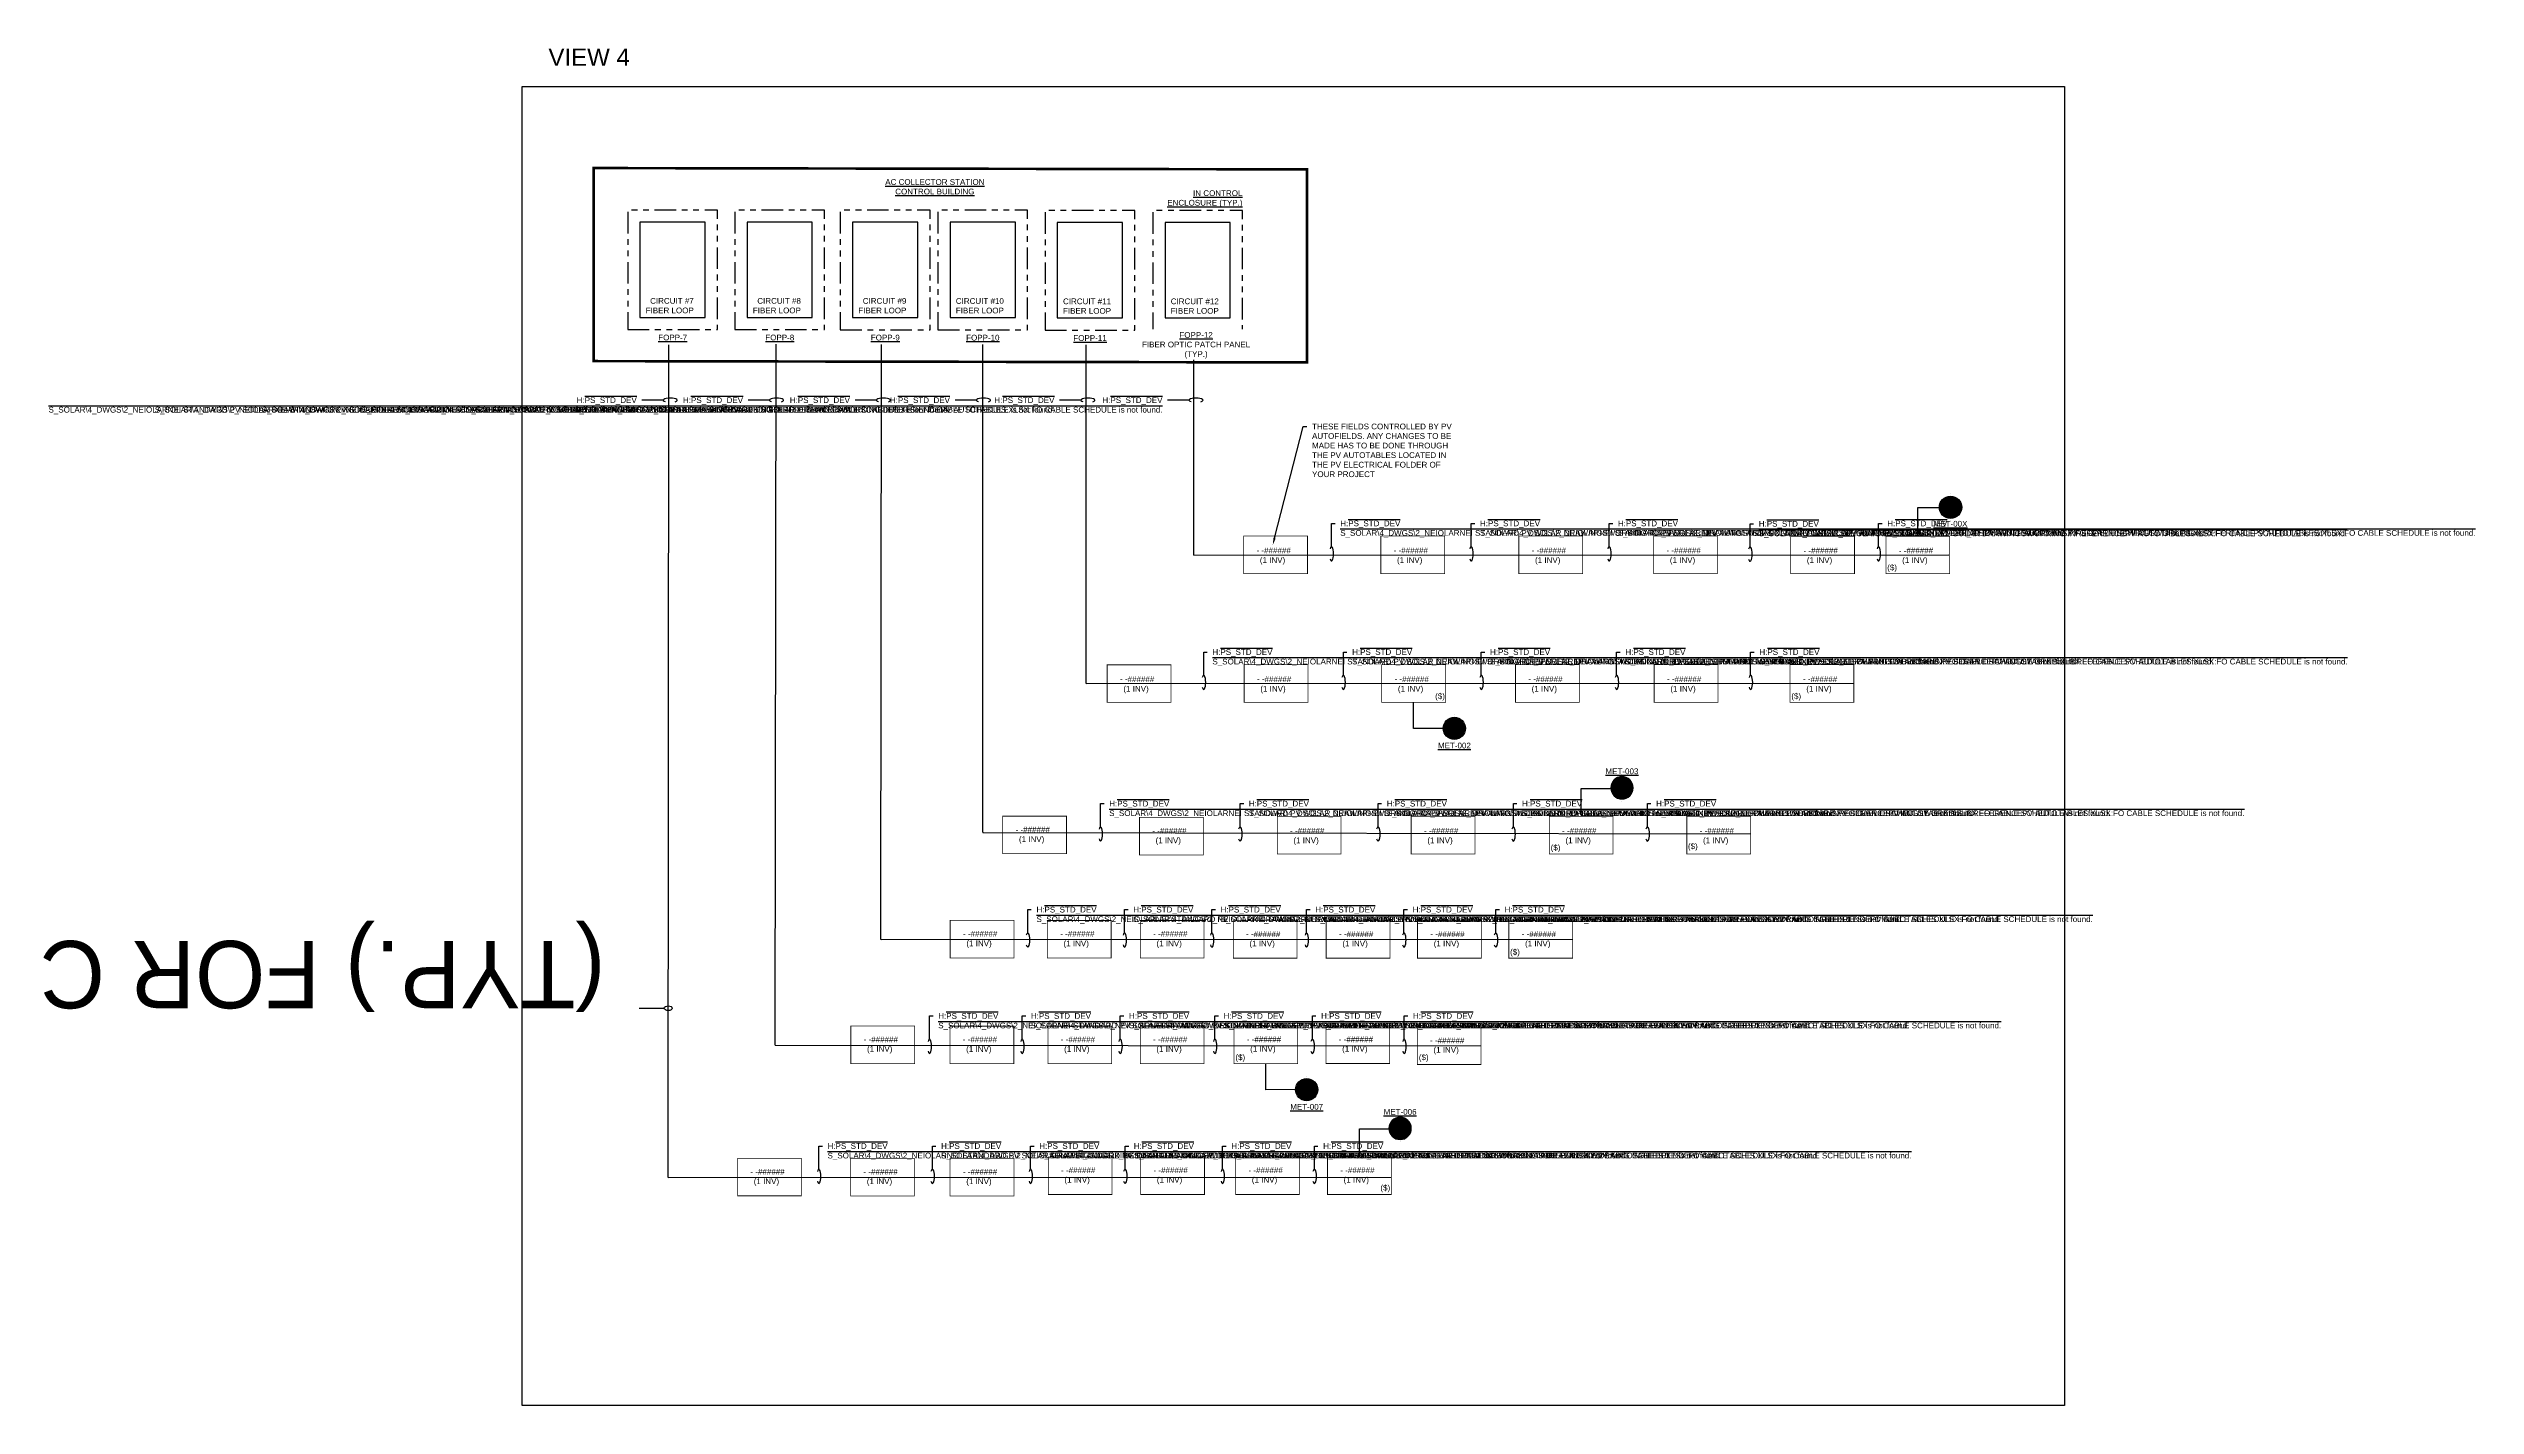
# Model space of a CAD drawing. Header units: feet. Extents: x -18 to 246, y -88 to 32.
# Drawn here: x 93.09 to 135.42, y -88 to -64.33 of the extents above; entities that cross this region are included whole.
import ezdxf
from ezdxf import colors
from ezdxf.entities.mleader import LeaderData, LeaderLine
from ezdxf.enums import TextEntityAlignment as Align
from ezdxf.math import Vec2, Vec3

# ---------------------------------------------------------------- set-up
doc = ezdxf.new("R2018")
doc.units = ezdxf.units.FT
doc.header["$MEASUREMENT"] = 0
for name, pattern in [('PHANTOM', [2.5, 1.25, -0.25, 0.25, -0.25, 0.25, -0.25]), ('PHANTOM2', [1.25, 0.625, -0.125, 0.125, -0.125, 0.125, -0.125]), ('PHANTOM4', [0.6875, 0.3125, 0.0625, -0.0625, 0.0625, -0.0625, 0.0625, -0.0625])]:
    doc.linetypes.add(name, pattern=pattern)
for name, color, linetype in [('E-1LIN-EQPM-ENCL', 8, 'PHANTOM2'), ('E-CABL-FO-6_STND', 121, 'FIBER_OPTIC_6 STRAND'), ('E-DASH', 11, 'PHANTOM4'), ('E-EQPM', 5, 'Continuous'), ('E-TXT', 7, 'Continuous'), ('G-ANNO-TEXT', 1, 'Continuous')]:
    doc.layers.add(name, color=color, linetype=linetype)
doc.layers.add('G-NPLT', color=67, linetype='Continuous', plot=False)
doc.styles.add('NEI-A', font='arial.ttf')
doc.styles.get("Standard").update_dxf_attribs({"font": 'arial.ttf'})
doc.linetypes.add('FIBER_OPTIC_6 STRAND', pattern='A,0.2,-0.05,0,-0.05,0.2,-0.15,["FO",Standard,S=0.1,R=0,X=-0.04,Y=-0.05],-0.25,0.2,-0.05,0,-0.05', length=1.2)
doc.linetypes.add('FIBER_OPTIC_FEEDER (OVERALL.5x)', pattern='A,0.1,-0.025,0,-0.025,0.1,-0.2,["FOF",Standard,S=0.13,R=0,X=-0.18,Y=-0.05],-0.2,0.1,-0.025,0,-0.025', length=0.8)

# ---------------------------------------------------------------- blocks, each defined once
blk = doc.blocks.new('PCS')
blk.add_wipeout([(10.996, 16.644), (12.109, 16.644), (12.109, 15.989), (10.996, 15.989)])
at = {"layer": 'E-1LIN-EQPM-ENCL', "linetype": 'Continuous', "const_width": 0.0135}
blk.add_lwpolyline([(12.109, 16.644), (10.996, 16.644), (10.996, 15.989), (12.109, 15.989)], close=True, dxfattribs=at)
blk = doc.blocks.new('*U24')
h = blk.add_hatch(color=255)
h.dxf.hatch_style = 1
edge = h.paths.add_edge_path()
edge.add_arc((0, 0), 0.2, 0, 360)
at = {"layer": 'defpoints', "color": 2}
for p, q in [((0, 0.24375), (0, 0.24375)), ((0, -0.24375), (0, -0.24375))]:
    blk.add_line(p, q, dxfattribs=at)
at = {"layer": 'G-ANNO-TEXT', "linetype": 'Continuous'}
blk.add_circle((0, 0), 0.2, dxfattribs=at)
at = {"layer": 'G-ANNO-TEXT', "style": 'NEI-A'}
blk.add_attdef('PV_LEGEND_CALLOUT', text='', height=0.125, dxfattribs=at).set_placement((0, 0), align=Align.MIDDLE_CENTER)
blk.add_attdef('PV_LEGEND_DESCRIPTION', text='', height=0.1, dxfattribs=at).set_placement((0.625, 0), align=Align.MIDDLE_LEFT)
blk = doc.blocks.new('Equipment Callout Arrowhead')
at = {"color": 0}
blk.add_ellipse((0, 0), major_axis=(0.99, 0), ratio=0.28679, start_param=-0.799881, end_param=3.941473, dxfattribs=at)
blk = doc.blocks.new('*U21')
at = {"color": 7}
for p, q in [((0, 0), (-0.959, 0.001)), ((0.125, 0), (0, 0))]:
    blk.add_line(p, q, dxfattribs=at)
blk.add_ellipse((-1.037, 0.001), major_axis=(-0.0781, 0.0001), ratio=0.6, dxfattribs=at)
at = {"lineweight": 30, "flags": 104}
blk.add_attdef('TAG', text='', height=0.1, dxfattribs=at).set_placement((0.206, 0.002), align=Align.MIDDLE_LEFT)

msp = doc.modelspace()

# ---------------------------------------------------------------- linework, layer by layer
at = {"color": 120, "linetype": 'FIBER_OPTIC_FEEDER (OVERALL.5x)', "flags": 128}
for points in [[(103.895, -84.023), (103.908, -69.498)], [(105.763, -81.713), (105.777, -69.488)], [(107.611, -79.872), (107.603, -79.872), (107.617, -69.49)]]:
    msp.add_lwpolyline(points, dxfattribs=at)
at = {"color": 120, "linetype": 'FIBER_OPTIC_FEEDER (OVERALL.5x)'}
for points in [[(109.382, -77.998), (109.382, -75.327), (109.382, -69.49)], [(113.065, -73.167), (113.065, -73.092), (113.065, -69.501)]]:
    msp.add_lwpolyline(points, dxfattribs=at)
at = {"layer": 'E-CABL-FO-6_STND', "ltscale": 0.8, "flags": 128}
for points in [[(125.696, -72.834), (125.696, -72.333), (126.113, -72.333)], [(117.458, -76.188), (116.899, -76.19), (116.899, -75.732)], [(119.821, -77.693), (119.821, -77.236), (120.381, -77.236)], [(114.881, -82.491), (114.322, -82.493), (114.322, -82.035)], [(115.952, -83.635), (115.952, -83.177), (116.511, -83.177)]]:
    msp.add_lwpolyline(points, dxfattribs=at)
at = {"layer": 'E-DASH', "flags": 128}
for points in [[(103.189, -69.231), (104.755, -69.231), (104.755, -67.145), (103.189, -67.145)], [(105.058, -69.232), (106.623, -69.232), (106.623, -67.145), (105.058, -67.145)], [(106.898, -69.233), (108.463, -69.233), (108.463, -67.146), (106.898, -67.146)], [(108.599, -69.233), (110.165, -69.233), (110.165, -67.146), (108.599, -67.146)], [(112.348, -69.239), (113.913, -69.239), (113.913, -67.152), (112.348, -67.152)]]:
    msp.add_lwpolyline(points, close=True, dxfattribs=at)
at = {"layer": 'E-EQPM', "color": 5, "flags": 128}
for points in [[(103.403, -69.02), (104.541, -69.02), (104.541, -67.356), (103.403, -67.356)], [(105.272, -69.02), (106.409, -69.02), (106.409, -67.356), (105.272, -67.356)], [(107.112, -69.021), (108.249, -69.021), (108.249, -67.357), (107.112, -67.357)], [(108.814, -69.022), (109.951, -69.022), (109.951, -67.358), (108.814, -67.358)], [(110.683, -69.028), (111.821, -69.028), (111.821, -67.364), (110.683, -67.364)], [(112.562, -69.028), (113.699, -69.028), (113.699, -67.364), (112.562, -67.364)]]:
    msp.add_lwpolyline(points, close=True, dxfattribs=at)
at = {"layer": 'E-TXT', "color": 253, "linetype": 'PHANTOM', "const_width": 0.045}
msp.add_lwpolyline([(115.039, -69.804), (102.593, -69.781), (102.593, -66.413), (115.039, -66.436)], close=True, dxfattribs=at)

# ---------------------------------------------------------------- block references
at = {"xscale": -1}
for p in [(126.043, -89.477), (128.435, -89.477), (130.843, -89.477), (133.195, -89.477), (135.585, -89.478), (123.662, -91.723), (126.051, -91.722), (130.785, -91.722), (133.204, -91.722), (135.575, -91.722), (121.84, -94.364), (124.225, -94.385), (126.629, -94.368), (128.965, -94.368), (133.774, -94.368), (120.923, -96.182), (122.619, -96.184), (124.24, -96.184), (125.862, -96.186), (127.483, -96.186), (129.076, -96.186), (130.669, -96.186), (119.19, -98.025), (120.92, -98.027), (122.628, -98.027), (124.239, -98.027), (127.478, -98.023), (129.071, -98.041), (117.215, -100.332), (119.186, -100.335), (120.922, -100.335), (122.634, -100.309), (124.246, -100.309), (125.903, -100.309)]:
    msp.add_blockref('PCS', p, dxfattribs=at)
at = {"layer": 'G-ANNO-TEXT'}
ref = msp.add_blockref('*U24', (126.265, -72.331), dxfattribs=dict(at, xscale=0.9720000292433572, yscale=0.9720000292433572, zscale=0.9720000292433572, rotation=180))
ref.add_attrib('PV_LEGEND_CALLOUT', 'MS', dxfattribs={"height": 0.1215, "rotation": 180, "style": 'NEI-A'}).set_placement((126.265, -72.331), align=Align.MIDDLE_CENTER)
ref = msp.add_blockref('*U24', (117.61, -76.188), dxfattribs=dict(at, xscale=0.9720000292433572, yscale=0.9720000292433572, zscale=0.9720000292433572, rotation=180))
ref.add_attrib('PV_LEGEND_CALLOUT', 'MS', dxfattribs={"height": 0.1215, "rotation": 180, "style": 'NEI-A'}).set_placement((117.61, -76.188), align=Align.MIDDLE_CENTER)
ref = msp.add_blockref('*U24', (120.533, -77.225), dxfattribs=dict(at, xscale=-0.9720000292433572, yscale=0.9720000292433572, zscale=0.9720000292433572))
ref.add_attrib('PV_LEGEND_CALLOUT', 'MS', dxfattribs={"height": 0.1215, "style": 'NEI-A'}).set_placement((120.533, -77.225), align=Align.MIDDLE_CENTER)
ref = msp.add_blockref('*U21', (102.981, -81.069), dxfattribs=dict(at, xscale=0.8829409089627208, yscale=0.8829409089627208, zscale=0.8829409089627208, rotation=180))
lines = msp.add_mtext('(TYP.) FOR CABLE TAGGING SEE FO TABLES, THIS DWG.', dxfattribs={"layer": '0', "insert": (102.799, -81.071), "char_height": 1.175, "attachment_point": 1, "rotation": 180, "bg_fill": 3, "box_fill_scale": 1.5, "bg_fill_color": 256, "bg_fill_transparency": 0})
ref.add_attrib('TAG', '', (102.799, -81.071)).embed_mtext(lines)
ref = msp.add_blockref('*U24', (115.033, -82.491), dxfattribs=dict(at, xscale=0.9720000292433572, yscale=0.9720000292433572, zscale=0.9720000292433572, rotation=180))
ref.add_attrib('PV_LEGEND_CALLOUT', 'MS', dxfattribs={"height": 0.1215, "rotation": 180, "style": 'NEI-A'}).set_placement((115.033, -82.491), align=Align.MIDDLE_CENTER)
ref = msp.add_blockref('*U24', (116.663, -83.167), dxfattribs=dict(at, xscale=-0.9720000292433572, yscale=0.9720000292433572, zscale=0.9720000292433572))
ref.add_attrib('PV_LEGEND_CALLOUT', 'MS', dxfattribs={"height": 0.1215, "style": 'NEI-A'}).set_placement((116.663, -83.167), align=Align.MIDDLE_CENTER)

# ---------------------------------------------------------------- texts
at = {"layer": 'G-ANNO-TEXT', "insert": (108.547, -66.606), "char_height": 0.1, "attachment_point": 2, "style": 'NEI-A'}
msp.add_mtext_dynamic_manual_height_columns('{\\LAC COLLECTOR STATION\\PCONTROL BUILDING}', width=1.85756, gutter_width=0.547, heights=[0.383], dxfattribs=at)
at = {"layer": 'G-ANNO-TEXT', "char_height": 0.1, "style": 'NEI-A'}
for s, insert, width, attachment_point in [('{\\LIN CONTROL ENCLOSURE (TYP.)}', (113.913, -67.098), 1.56549, 9), ('CIRCUIT #7 FIBER LOOP', (104.341, -68.814), 1.15565, 6), ('CIRCUIT #8 FIBER LOOP', (106.21, -68.814), 1.15565, 6), ('CIRCUIT #9 FIBER LOOP', (108.05, -68.815), 1.15565, 6), ('CIRCUIT #10 FIBER LOOP', (109.751, -68.816), 1.15565, 6), ('CIRCUIT #11 FIBER LOOP', (111.621, -68.822), 1.15565, 6), ('CIRCUIT #12 FIBER LOOP', (113.5, -68.822), 1.15565, 6), ('{\\LMET-002}', (117.61, -76.438), 0.27972, 2), ('{\\LMET-003}', (120.533, -76.988), 0.27972, 8), ('{\\LMET-007}', (115.033, -82.74), 0.27972, 2), ('{\\LMET-006}', (116.663, -82.93), 0.27972, 8)]:
    msp.add_mtext(s, dxfattribs=dict(at, insert=insert, width=width, attachment_point=attachment_point))
at = {"layer": 'G-NPLT', "insert": (101.806, -64.328), "char_height": 0.3, "attachment_point": 1, "style": 'NEI-A'}
msp.add_mtext_dynamic_manual_height_columns('VIEW 4', width=2.48466, gutter_width=0.5, heights=[0.31], dxfattribs=at)

# ---------------------------------------------------------------- leaders
at = {"layer": 'G-ANNO-TEXT'}
ml = msp.add_multileader_mtext('Standard', dxfattribs=at)
ml.set_content('H:\\OPS_STD_DEV\\PS_SOLAR\\4_DWGS\\2_NEI\\SOLAR\\NEI STANDARD PV SOLAR DRAWINGS\\WORKING IN\\REFERENCE\\PV AUTOTABLES.XLSX:FO CABLE SCHEDULE is not found.', color=256, style='NEI-A')
ml.set_leader_properties()
ml.set_arrow_properties(name='Equipment Callout Arrowhead')
ml.build(insert=Vec2(0, 0))
ml.multileader.update_dxf_attribs({"dogleg_length": 0.0625, "arrow_head_size": 0.125})
ctx = ml.context
ctx.base_point, ctx.char_height, ctx.arrow_head_size, ctx.landing_gap_size, ctx.plane_origin = Vec3(103.257, -70.462), 0.1, 0.125, 0.09, Vec3(103.499, -71.37)
ctx.text_align_type = 2
notes = []
notes.append((ctx, [(0, (1, 1, 0), (103.5, -70.462), (-1, 0), 0.0625, [(0, [(103.931, -70.463)], 0, [])])]))
ctx.mtext.insert, ctx.mtext.width, ctx.mtext.alignment, ctx.mtext.flow_direction = Vec3(103.347, -70.412), 0.00107, 3, 5
ml = msp.add_multileader_mtext('Standard', dxfattribs=at)
ml.set_content('H:\\OPS_STD_DEV\\PS_SOLAR\\4_DWGS\\2_NEI\\SOLAR\\NEI STANDARD PV SOLAR DRAWINGS\\WORKING IN\\REFERENCE\\PV AUTOTABLES.XLSX:FO CABLE SCHEDULE is not found.', color=256, style='NEI-A')
ml.set_leader_properties()
ml.set_arrow_properties(name='Equipment Callout Arrowhead')
ml.build(insert=Vec2(0, 0))
ml.multileader.update_dxf_attribs({"dogleg_length": 0.0625, "arrow_head_size": 0.125})
ctx = ml.context
ctx.base_point, ctx.char_height, ctx.arrow_head_size, ctx.landing_gap_size, ctx.plane_origin = Vec3(105.111, -70.462), 0.1, 0.125, 0.09, Vec3(105.353, -71.37)
ctx.text_align_type = 2
notes.append((ctx, [(0, (1, 1, 0), (105.353, -70.462), (-1, 0), 0.0625, [(0, [(105.785, -70.463)], 0, [])])]))
ctx.mtext.insert, ctx.mtext.width, ctx.mtext.alignment, ctx.mtext.flow_direction = Vec3(105.201, -70.412), 0.00107, 3, 5
ml = msp.add_multileader_mtext('Standard', dxfattribs=at)
ml.set_content('H:\\OPS_STD_DEV\\PS_SOLAR\\4_DWGS\\2_NEI\\SOLAR\\NEI STANDARD PV SOLAR DRAWINGS\\WORKING IN\\REFERENCE\\PV AUTOTABLES.XLSX:FO CABLE SCHEDULE is not found.', color=256, style='NEI-A')
ml.set_leader_properties()
ml.set_arrow_properties(name='Equipment Callout Arrowhead')
ml.build(insert=Vec2(0, 0))
ml.multileader.update_dxf_attribs({"dogleg_length": 0.0625, "arrow_head_size": 0.125})
ctx = ml.context
ctx.base_point, ctx.char_height, ctx.arrow_head_size, ctx.landing_gap_size, ctx.plane_origin = Vec3(106.975, -70.462), 0.1, 0.125, 0.09, Vec3(107.218, -71.37)
ctx.text_align_type = 2
notes.append((ctx, [(0, (1, 1, 0), (107.218, -70.462), (-1, 0), 0.0625, [(0, [(107.65, -70.463)], 0, [])])]))
ctx.mtext.insert, ctx.mtext.width, ctx.mtext.alignment, ctx.mtext.flow_direction = Vec3(107.065, -70.412), 0.00107, 3, 5
ml = msp.add_multileader_mtext('Standard', dxfattribs=at)
ml.set_content('H:\\OPS_STD_DEV\\PS_SOLAR\\4_DWGS\\2_NEI\\SOLAR\\NEI STANDARD PV SOLAR DRAWINGS\\WORKING IN\\REFERENCE\\PV AUTOTABLES.XLSX:FO CABLE SCHEDULE is not found.', color=256, style='NEI-A')
ml.set_leader_properties()
ml.set_arrow_properties(name='Equipment Callout Arrowhead')
ml.build(insert=Vec2(0, 0))
ml.multileader.update_dxf_attribs({"dogleg_length": 0.0625, "arrow_head_size": 0.125})
ctx = ml.context
ctx.base_point, ctx.char_height, ctx.arrow_head_size, ctx.landing_gap_size, ctx.plane_origin = Vec3(108.72, -70.462), 0.1, 0.125, 0.09, Vec3(108.962, -71.37)
ctx.text_align_type = 2
notes.append((ctx, [(0, (1, 1, 0), (108.963, -70.462), (-1, 0), 0.0625, [(0, [(109.395, -70.463)], 0, [])])]))
ctx.mtext.insert, ctx.mtext.width, ctx.mtext.alignment, ctx.mtext.flow_direction = Vec3(108.81, -70.412), 0.00107, 3, 5
ml = msp.add_multileader_mtext('Standard', dxfattribs=at)
ml.set_content('H:\\OPS_STD_DEV\\PS_SOLAR\\4_DWGS\\2_NEI\\SOLAR\\NEI STANDARD PV SOLAR DRAWINGS\\WORKING IN\\REFERENCE\\PV AUTOTABLES.XLSX:FO CABLE SCHEDULE is not found.', color=256, style='NEI-A')
ml.set_leader_properties()
ml.set_arrow_properties(name='Equipment Callout Arrowhead')
ml.build(insert=Vec2(0, 0))
ml.multileader.update_dxf_attribs({"dogleg_length": 0.0625, "arrow_head_size": 0.125})
ctx = ml.context
ctx.base_point, ctx.char_height, ctx.arrow_head_size, ctx.landing_gap_size, ctx.plane_origin = Vec3(110.543, -70.462), 0.1, 0.125, 0.09, Vec3(110.785, -71.37)
ctx.text_align_type = 2
notes.append((ctx, [(0, (1, 1, 0), (110.785, -70.462), (-1, 0), 0.0625, [(0, [(111.217, -70.463)], 0, [])])]))
ctx.mtext.insert, ctx.mtext.width, ctx.mtext.alignment, ctx.mtext.flow_direction = Vec3(110.633, -70.412), 0.00107, 3, 5
ml = msp.add_multileader_mtext('Standard', dxfattribs=at)
ml.set_content('H:\\OPS_STD_DEV\\PS_SOLAR\\4_DWGS\\2_NEI\\SOLAR\\NEI STANDARD PV SOLAR DRAWINGS\\WORKING IN\\REFERENCE\\PV AUTOTABLES.XLSX:FO CABLE SCHEDULE is not found.', color=256, style='NEI-A')
ml.set_leader_properties()
ml.set_arrow_properties(name='Equipment Callout Arrowhead')
ml.build(insert=Vec2(0, 0))
ml.multileader.update_dxf_attribs({"dogleg_length": 0.0625, "arrow_head_size": 0.125})
ctx = ml.context
ctx.base_point, ctx.char_height, ctx.arrow_head_size, ctx.landing_gap_size, ctx.plane_origin = Vec3(112.428, -70.462), 0.1, 0.125, 0.09, Vec3(112.67, -71.37)
ctx.text_align_type = 2
notes.append((ctx, [(0, (1, 1, 0), (112.67, -70.462), (-1, 0), 0.0625, [(0, [(113.102, -70.463)], 0, [])])]))
ctx.mtext.insert, ctx.mtext.width, ctx.mtext.alignment, ctx.mtext.flow_direction = Vec3(112.518, -70.412), 0.00107, 3, 5
for ctx, leaders in notes:
    for number, flags, end, landing, length, lines in leaders:
        leader = LeaderData()
        leader.index, (leader.has_last_leader_line, leader.has_dogleg_vector, leader.attachment_direction) = number, flags
        leader.last_leader_point, leader.dogleg_vector, leader.dogleg_length = Vec3(end), Vec3(landing), length
        for number, points, colour, breaks in lines:
            line = LeaderLine()
            line.index, line.vertices, line.color, line.breaks = number, Vec3.list(points), colors.encode_raw_color(colour), breaks
            leader.lines.append(line)
        ctx.leaders.append(leader)

# ---------------------------------------------------------------- next in the draw order: linework, layer by layer
at = {"color": 120, "linetype": 'FIBER_OPTIC_FEEDER (OVERALL.5x)', "flags": 128}
msp.add_lwpolyline([(107.611, -79.872), (119.673, -79.864)], dxfattribs=at)

# ---------------------------------------------------------------- next in the draw order: block references
at = {"xscale": -1}
for p in [(137.248, -89.478), (128.452, -91.722), (131.374, -94.368), (125.874, -98.025), (127.505, -100.309)]:
    msp.add_blockref('PCS', p, dxfattribs=at)

# ---------------------------------------------------------------- next in the draw order: texts
at = {"layer": 'G-ANNO-TEXT', "char_height": 0.1, "attachment_point": 8, "style": 'NEI-A', "bg_fill": 3, "box_fill_scale": 1.5, "bg_fill_color": 256, "bg_fill_transparency": 0}
for s, width, insert in [('{\\LFOPP-9}', 1.5459, (107.682, -69.422)), ('{\\LFOPP-10}', 0.92895, (109.384, -69.423))]:
    msp.add_mtext_dynamic_manual_height_columns(s, width=width, gutter_width=0.547, heights=[0], dxfattribs=dict(at, insert=insert))
at = {"layer": 'G-ANNO-TEXT', "insert": (113.104, -69.738), "char_height": 0.1, "attachment_point": 8, "style": 'NEI-A', "bg_fill": 2}
msp.add_mtext_dynamic_manual_height_columns('{\\LFOPP-12\\P}FIBER OPTIC PATCH PANEL (TYP.)', width=2.04003, gutter_width=0.547, heights=[0], dxfattribs=at)
at = {"layer": 'G-ANNO-TEXT', "char_height": 0.1, "attachment_point": 5, "style": 'NEI-A'}
for s, width, insert in [('\xa0- -###### \\P(1 INV)', 1.07408, (114.438, -73.183)), ('\xa0- -###### \\P(1 INV)', 1.07408, (116.83, -73.183)), ('\xa0- -###### \\P(1 INV)', 1.07408, (119.238, -73.183)), ('\xa0- -###### \\P(1 INV)', 1.07408, (121.59, -73.183)), ('\xa0- -###### \\P(1 INV)', 1.07408, (123.98, -73.185)), ('\xa0- -###### \\P(1 INV)', 1.07408, (112.057, -75.428)), ('\xa0- -###### \\P(1 INV)', 1.07408, (114.446, -75.428)), ('\xa0- -###### \\P(1 INV)', 1.07408, (119.179, -75.428)), ('\xa0- -###### \\P(1 INV)', 1.07408, (121.599, -75.428)), ('\xa0- -###### \\P(1 INV)', 1.07408, (123.97, -75.428)), ('($)', 0.28859, (123.573, -75.64)), ('\xa0- -###### \\P(1 INV)', 1.07408, (110.235, -78.052)), ('\xa0- -###### \\P(1 INV)', 1.07408, (112.619, -78.073)), ('\xa0- -###### \\P(1 INV)', 1.07408, (115.023, -78.073)), ('\xa0- -###### \\P(1 INV)', 1.07408, (117.36, -78.073)), ('($)', 0.28859, (121.77, -78.259)), ('\xa0- -###### \\P(1 INV)', 1.07408, (122.168, -78.073)), ('\xa0- -###### \\P(1 INV)', 1.07408, (109.318, -79.87)), ('\xa0- -###### \\P(1 INV)', 1.07408, (111.013, -79.872)), ('\xa0- -###### \\P(1 INV)', 1.07408, (112.635, -79.872)), ('\xa0- -###### \\P(1 INV)', 1.07408, (114.256, -79.874)), ('\xa0- -###### \\P(1 INV)', 1.07408, (115.878, -79.874)), ('\xa0- -###### \\P(1 INV)', 1.07408, (117.471, -79.874)), ('\xa0- -###### \\P(1 INV)', 1.07408, (119.064, -79.874)), ('($)', 0.28859, (118.667, -80.104)), ('\xa0- -###### \\P(1 INV)', 1.07408, (107.585, -81.712)), ('\xa0- -###### \\P(1 INV)', 1.07408, (109.314, -81.713)), ('\xa0- -###### \\P(1 INV)', 1.07408, (111.023, -81.713)), ('\xa0- -###### \\P(1 INV)', 1.07408, (112.633, -81.713)), ('\xa0- -###### \\P(1 INV)', 1.07408, (115.873, -81.711)), ('\xa0- -###### \\P(1 INV)', 1.07408, (117.466, -81.729)), ('($)', 0.28859, (117.075, -81.942)), ('\xa0- -###### \\P(1 INV)', 1.07408, (105.609, -84.021)), ('\xa0- -###### \\P(1 INV)', 1.07408, (107.581, -84.021)), ('\xa0- -###### \\P(1 INV)', 1.07408, (109.316, -84.021)), ('\xa0- -###### \\P(1 INV)', 1.07408, (111.029, -83.995)), ('\xa0- -###### \\P(1 INV)', 1.07408, (112.641, -83.995)), ('\xa0- -###### \\P(1 INV)', 1.07408, (114.298, -83.995))]:
    msp.add_mtext_dynamic_manual_height_columns(s, width=width, gutter_width=0.547, heights=[0], dxfattribs=dict(at, insert=insert))

# ---------------------------------------------------------------- next in the draw order: leaders
at = {"layer": 'G-ANNO-TEXT'}
ml = msp.add_multileader_mtext('Standard', dxfattribs=at)
ml.set_content('H:\\OPS_STD_DEV\\PS_SOLAR\\4_DWGS\\2_NEI\\SOLAR\\NEI STANDARD PV SOLAR DRAWINGS\\WORKING IN\\REFERENCE\\PV AUTOTABLES.XLSX:FO CABLE SCHEDULE is not found.', color=256, style='NEI-A')
ml.set_leader_properties()
ml.set_arrow_properties(name='Equipment Callout Arrowhead')
ml.build(insert=Vec2(0, 0))
ml.multileader.update_dxf_attribs({"dogleg_length": 0.0625, "arrow_head_size": 0.125})
ctx = ml.context
ctx.base_point, ctx.char_height, ctx.arrow_head_size, ctx.landing_gap_size, ctx.plane_origin = Vec3(122.841, -74.856), 0.1, 0.125, 0.09, Vec3(122.778, -75.385)
notes = []
notes.append((ctx, [(0, (1, 1, 0), (122.778, -74.856), (1, 0), 0.0625, [(0, [(122.778, -75.385)], 0, [])])]))
ctx.mtext.insert, ctx.mtext.width, ctx.mtext.flow_direction = Vec3(122.931, -74.806), 0.00107, 5
ml = msp.add_multileader_mtext('Standard', dxfattribs=at)
ml.set_content('H:\\OPS_STD_DEV\\PS_SOLAR\\4_DWGS\\2_NEI\\SOLAR\\NEI STANDARD PV SOLAR DRAWINGS\\WORKING IN\\REFERENCE\\PV AUTOTABLES.XLSX:FO CABLE SCHEDULE is not found.', color=256, style='NEI-A')
ml.set_leader_properties()
ml.set_arrow_properties(name='Equipment Callout Arrowhead')
ml.build(insert=Vec2(0, 0))
ml.multileader.update_dxf_attribs({"dogleg_length": 0.0625, "arrow_head_size": 0.125})
ctx = ml.context
ctx.base_point, ctx.char_height, ctx.arrow_head_size, ctx.landing_gap_size, ctx.plane_origin = Vec3(121.039, -77.501), 0.1, 0.125, 0.09, Vec3(120.977, -78.031)
notes.append((ctx, [(0, (1, 1, 0), (120.977, -77.501), (1, 0), 0.0625, [(0, [(120.977, -78.031)], 0, [])])]))
ctx.mtext.insert, ctx.mtext.width, ctx.mtext.flow_direction = Vec3(121.129, -77.451), 0.00107, 5
ml = msp.add_multileader_mtext('Standard', dxfattribs=at)
ml.set_content('H:\\OPS_STD_DEV\\PS_SOLAR\\4_DWGS\\2_NEI\\SOLAR\\NEI STANDARD PV SOLAR DRAWINGS\\WORKING IN\\REFERENCE\\PV AUTOTABLES.XLSX:FO CABLE SCHEDULE is not found.', color=256, style='NEI-A')
ml.set_leader_properties()
ml.set_arrow_properties(name='Equipment Callout Arrowhead')
ml.build(insert=Vec2(0, 0))
ml.multileader.update_dxf_attribs({"dogleg_length": 0.0625, "arrow_head_size": 0.125})
ctx = ml.context
ctx.base_point, ctx.char_height, ctx.arrow_head_size, ctx.landing_gap_size, ctx.plane_origin = Vec3(118.395, -79.35), 0.1, 0.125, 0.09, Vec3(118.332, -79.88)
notes.append((ctx, [(0, (1, 1, 0), (118.332, -79.35), (1, 0), 0.0625, [(0, [(118.332, -79.88)], 0, [])])]))
ctx.mtext.insert, ctx.mtext.width, ctx.mtext.flow_direction = Vec3(118.485, -79.3), 0.00107, 5
at = {"layer": 'G-NPLT'}
ml = msp.add_multileader_mtext('Standard', dxfattribs=at)
ml.set_content('THESE FIELDS CONTROLLED BY PV AUTOFIELDS. ANY CHANGES TO BE MADE HAS TO BE DONE THROUGH THE PV AUTOTABLES LOCATED IN THE PV ELECTRICAL FOLDER OF YOUR PROJECT', color=256, style='NEI-A')
ml.set_leader_properties()
ml.build(insert=Vec2(0, 0))
ml.multileader.update_dxf_attribs({"dogleg_length": 0.0625, "arrow_head_size": 0.125})
ctx = ml.context
ctx.base_point, ctx.char_height, ctx.arrow_head_size, ctx.landing_gap_size, ctx.plane_origin = Vec3(115.037, -70.922), 0.1, 0.125, 0.09, Vec3(116.769, -71.774)
notes.append((ctx, [(1, (1, 1, 0), (114.974, -70.922), (1, 0), 0.0625, [(1, [(114.442, -72.989)], 0, [])])]))
ctx.mtext.insert, ctx.mtext.width, ctx.mtext.flow_direction = Vec3(115.127, -70.871), 2.56759, 5
for ctx, leaders in notes:
    for number, flags, end, landing, length, lines in leaders:
        leader = LeaderData()
        leader.index, (leader.has_last_leader_line, leader.has_dogleg_vector, leader.attachment_direction) = number, flags
        leader.last_leader_point, leader.dogleg_vector, leader.dogleg_length = Vec3(end), Vec3(landing), length
        for number, points, colour, breaks in lines:
            line = LeaderLine()
            line.index, line.vertices, line.color, line.breaks = number, Vec3.list(points), colors.encode_raw_color(colour), breaks
            leader.lines.append(line)
        ctx.leaders.append(leader)

# ---------------------------------------------------------------- next in the draw order: linework, layer by layer
at = {"color": 120, "linetype": 'FIBER_OPTIC_FEEDER (OVERALL.5x)'}
for points in [[(113.066, -73.167), (126.236, -73.16)], [(111.194, -75.408), (124.583, -75.401)], [(109.382, -77.998), (109.382, -78.004), (122.776, -78.03)]]:
    msp.add_lwpolyline(points, dxfattribs=at)
at = {"color": 120, "linetype": 'FIBER_OPTIC_FEEDER (OVERALL.5x)', "flags": 128}
for points in [[(105.763, -81.713), (118.075, -81.725)], [(103.895, -84.023), (116.508, -84.015)]]:
    msp.add_lwpolyline(points, dxfattribs=at)
at = {"layer": 'E-DASH', "flags": 128}
msp.add_lwpolyline([(110.469, -69.239), (112.035, -69.239), (112.035, -67.152), (110.469, -67.152)], close=True, dxfattribs=at)

# ---------------------------------------------------------------- next in the draw order: texts
at = {"layer": 'G-ANNO-TEXT', "insert": (105.842, -69.421), "char_height": 0.1, "attachment_point": 8, "style": 'NEI-A', "bg_fill": 3, "box_fill_scale": 1.5, "bg_fill_color": 256, "bg_fill_transparency": 0}
msp.add_mtext_dynamic_manual_height_columns('{\\LFOPP-8}', width=1.58333, gutter_width=0.547, heights=[0], dxfattribs=at)
at = {"layer": 'G-ANNO-TEXT', "insert": (126.265, -72.568), "char_height": 0.1, "width": 0.27972, "attachment_point": 2, "style": 'NEI-A'}
msp.add_mtext('{\\LMET-00X}', dxfattribs=at)
at = {"layer": 'G-ANNO-TEXT', "char_height": 0.1, "attachment_point": 5, "style": 'NEI-A'}
for s, width, insert in [('\xa0- -###### \\P(1 INV)', 1.07408, (125.643, -73.185)), ('($)', 0.28859, (125.246, -73.396)), ('\xa0- -###### \\P(1 INV)', 1.07408, (116.846, -75.428)), ('($)', 0.28859, (117.36, -75.64)), ('($)', 0.28859, (119.375, -78.282)), ('\xa0- -###### \\P(1 INV)', 1.07408, (119.769, -78.073)), ('\xa0- -###### \\P(1 INV)', 1.07408, (114.269, -81.711)), ('($)', 0.28859, (113.875, -81.942)), ('\xa0- -###### \\P(1 INV)', 1.07408, (115.899, -83.995)), ('($)', 0.28859, (116.405, -84.217))]:
    msp.add_mtext_dynamic_manual_height_columns(s, width=width, gutter_width=0.547, heights=[0], dxfattribs=dict(at, insert=insert))

# ---------------------------------------------------------------- next in the draw order: leaders
at = {"layer": 'G-ANNO-TEXT'}
ml = msp.add_multileader_mtext('Standard', dxfattribs=at)
ml.set_content('H:\\OPS_STD_DEV\\PS_SOLAR\\4_DWGS\\2_NEI\\SOLAR\\NEI STANDARD PV SOLAR DRAWINGS\\WORKING IN\\REFERENCE\\PV AUTOTABLES.XLSX:FO CABLE SCHEDULE is not found.', color=256, style='NEI-A')
ml.set_leader_properties()
ml.set_arrow_properties(name='Equipment Callout Arrowhead')
ml.build(insert=Vec2(0, 0))
ml.multileader.update_dxf_attribs({"dogleg_length": 0.0625, "arrow_head_size": 0.125})
ctx = ml.context
ctx.base_point, ctx.char_height, ctx.arrow_head_size, ctx.landing_gap_size, ctx.plane_origin = Vec3(115.529, -72.612), 0.1, 0.125, 0.09, Vec3(115.467, -73.142)
notes = []
notes.append((ctx, [(0, (1, 1, 0), (115.467, -72.612), (1, 0), 0.0625, [(0, [(115.467, -73.142)], 0, [])])]))
ctx.mtext.insert, ctx.mtext.width, ctx.mtext.flow_direction = Vec3(115.619, -72.562), 0.00107, 5
ml = msp.add_multileader_mtext('Standard', dxfattribs=at)
ml.set_content('H:\\OPS_STD_DEV\\PS_SOLAR\\4_DWGS\\2_NEI\\SOLAR\\NEI STANDARD PV SOLAR DRAWINGS\\WORKING IN\\REFERENCE\\PV AUTOTABLES.XLSX:FO CABLE SCHEDULE is not found.', color=256, style='NEI-A')
ml.set_leader_properties()
ml.set_arrow_properties(name='Equipment Callout Arrowhead')
ml.build(insert=Vec2(0, 0))
ml.multileader.update_dxf_attribs({"dogleg_length": 0.0625, "arrow_head_size": 0.125})
ctx = ml.context
ctx.base_point, ctx.char_height, ctx.arrow_head_size, ctx.landing_gap_size, ctx.plane_origin = Vec3(117.966, -72.612), 0.1, 0.125, 0.09, Vec3(117.904, -73.142)
notes.append((ctx, [(0, (1, 1, 0), (117.903, -72.612), (1, 0), 0.0625, [(0, [(117.904, -73.142)], 0, [])])]))
ctx.mtext.insert, ctx.mtext.width, ctx.mtext.flow_direction = Vec3(118.056, -72.562), 0.00107, 5
ml = msp.add_multileader_mtext('Standard', dxfattribs=at)
ml.set_content('H:\\OPS_STD_DEV\\PS_SOLAR\\4_DWGS\\2_NEI\\SOLAR\\NEI STANDARD PV SOLAR DRAWINGS\\WORKING IN\\REFERENCE\\PV AUTOTABLES.XLSX:FO CABLE SCHEDULE is not found.', color=256, style='NEI-A')
ml.set_leader_properties()
ml.set_arrow_properties(name='Equipment Callout Arrowhead')
ml.build(insert=Vec2(0, 0))
ml.multileader.update_dxf_attribs({"dogleg_length": 0.0625, "arrow_head_size": 0.125})
ctx = ml.context
ctx.base_point, ctx.char_height, ctx.arrow_head_size, ctx.landing_gap_size, ctx.plane_origin = Vec3(120.372, -72.612), 0.1, 0.125, 0.09, Vec3(120.31, -73.142)
notes.append((ctx, [(0, (1, 1, 0), (120.31, -72.612), (1, 0), 0.0625, [(0, [(120.31, -73.142)], 0, [])])]))
ctx.mtext.insert, ctx.mtext.width, ctx.mtext.flow_direction = Vec3(120.462, -72.562), 0.00107, 5
ml = msp.add_multileader_mtext('Standard', dxfattribs=at)
ml.set_content('H:\\OPS_STD_DEV\\PS_SOLAR\\4_DWGS\\2_NEI\\SOLAR\\NEI STANDARD PV SOLAR DRAWINGS\\WORKING IN\\REFERENCE\\PV AUTOTABLES.XLSX:FO CABLE SCHEDULE is not found.', color=256, style='NEI-A')
ml.set_leader_properties()
ml.set_arrow_properties(name='Equipment Callout Arrowhead')
ml.build(insert=Vec2(0, 0))
ml.multileader.update_dxf_attribs({"dogleg_length": 0.0625, "arrow_head_size": 0.125})
ctx = ml.context
ctx.base_point, ctx.char_height, ctx.arrow_head_size, ctx.landing_gap_size, ctx.plane_origin = Vec3(122.83, -72.619), 0.1, 0.125, 0.09, Vec3(122.768, -73.148)
notes.append((ctx, [(0, (1, 1, 0), (122.768, -72.619), (1, 0), 0.0625, [(0, [(122.768, -73.148)], 0, [])])]))
ctx.mtext.insert, ctx.mtext.width, ctx.mtext.flow_direction = Vec3(122.92, -72.569), 0.00107, 5
ml = msp.add_multileader_mtext('Standard', dxfattribs=at)
ml.set_content('H:\\OPS_STD_DEV\\PS_SOLAR\\4_DWGS\\2_NEI\\SOLAR\\NEI STANDARD PV SOLAR DRAWINGS\\WORKING IN\\REFERENCE\\PV AUTOTABLES.XLSX:FO CABLE SCHEDULE is not found.', color=256, style='NEI-A')
ml.set_leader_properties()
ml.set_arrow_properties(name='Equipment Callout Arrowhead')
ml.build(insert=Vec2(0, 0))
ml.multileader.update_dxf_attribs({"dogleg_length": 0.0625, "arrow_head_size": 0.125})
ctx = ml.context
ctx.base_point, ctx.char_height, ctx.arrow_head_size, ctx.landing_gap_size, ctx.plane_origin = Vec3(125.071, -72.612), 0.1, 0.125, 0.09, Vec3(125.009, -73.142)
notes.append((ctx, [(0, (1, 1, 0), (125.008, -72.612), (1, 0), 0.0625, [(0, [(125.009, -73.142)], 0, [])])]))
ctx.mtext.insert, ctx.mtext.width, ctx.mtext.flow_direction = Vec3(125.161, -72.562), 0.00107, 5
ml = msp.add_multileader_mtext('Standard', dxfattribs=at)
ml.set_content('H:\\OPS_STD_DEV\\PS_SOLAR\\4_DWGS\\2_NEI\\SOLAR\\NEI STANDARD PV SOLAR DRAWINGS\\WORKING IN\\REFERENCE\\PV AUTOTABLES.XLSX:FO CABLE SCHEDULE is not found.', color=256, style='NEI-A')
ml.set_leader_properties()
ml.set_arrow_properties(name='Equipment Callout Arrowhead')
ml.build(insert=Vec2(0, 0))
ml.multileader.update_dxf_attribs({"dogleg_length": 0.0625, "arrow_head_size": 0.125})
ctx = ml.context
ctx.base_point, ctx.char_height, ctx.arrow_head_size, ctx.landing_gap_size, ctx.plane_origin = Vec3(113.299, -74.856), 0.1, 0.125, 0.09, Vec3(113.237, -75.385)
notes.append((ctx, [(0, (1, 1, 0), (113.237, -74.856), (1, 0), 0.0625, [(0, [(113.237, -75.385)], 0, [])])]))
ctx.mtext.insert, ctx.mtext.width, ctx.mtext.flow_direction = Vec3(113.389, -74.806), 0.00107, 5
ml = msp.add_multileader_mtext('Standard', dxfattribs=at)
ml.set_content('H:\\OPS_STD_DEV\\PS_SOLAR\\4_DWGS\\2_NEI\\SOLAR\\NEI STANDARD PV SOLAR DRAWINGS\\WORKING IN\\REFERENCE\\PV AUTOTABLES.XLSX:FO CABLE SCHEDULE is not found.', color=256, style='NEI-A')
ml.set_leader_properties()
ml.set_arrow_properties(name='Equipment Callout Arrowhead')
ml.build(insert=Vec2(0, 0))
ml.multileader.update_dxf_attribs({"dogleg_length": 0.0625, "arrow_head_size": 0.125})
ctx = ml.context
ctx.base_point, ctx.char_height, ctx.arrow_head_size, ctx.landing_gap_size, ctx.plane_origin = Vec3(115.736, -74.856), 0.1, 0.125, 0.09, Vec3(115.673, -75.385)
notes.append((ctx, [(0, (1, 1, 0), (115.673, -74.856), (1, 0), 0.0625, [(0, [(115.673, -75.385)], 0, [])])]))
ctx.mtext.insert, ctx.mtext.width, ctx.mtext.flow_direction = Vec3(115.826, -74.806), 0.00107, 5
ml = msp.add_multileader_mtext('Standard', dxfattribs=at)
ml.set_content('H:\\OPS_STD_DEV\\PS_SOLAR\\4_DWGS\\2_NEI\\SOLAR\\NEI STANDARD PV SOLAR DRAWINGS\\WORKING IN\\REFERENCE\\PV AUTOTABLES.XLSX:FO CABLE SCHEDULE is not found.', color=256, style='NEI-A')
ml.set_leader_properties()
ml.set_arrow_properties(name='Equipment Callout Arrowhead')
ml.build(insert=Vec2(0, 0))
ml.multileader.update_dxf_attribs({"dogleg_length": 0.0625, "arrow_head_size": 0.125})
ctx = ml.context
ctx.base_point, ctx.char_height, ctx.arrow_head_size, ctx.landing_gap_size, ctx.plane_origin = Vec3(118.142, -74.856), 0.1, 0.125, 0.09, Vec3(118.08, -75.385)
notes.append((ctx, [(0, (1, 1, 0), (118.08, -74.856), (1, 0), 0.0625, [(0, [(118.08, -75.385)], 0, [])])]))
ctx.mtext.insert, ctx.mtext.width, ctx.mtext.flow_direction = Vec3(118.232, -74.806), 0.00107, 5
ml = msp.add_multileader_mtext('Standard', dxfattribs=at)
ml.set_content('H:\\OPS_STD_DEV\\PS_SOLAR\\4_DWGS\\2_NEI\\SOLAR\\NEI STANDARD PV SOLAR DRAWINGS\\WORKING IN\\REFERENCE\\PV AUTOTABLES.XLSX:FO CABLE SCHEDULE is not found.', color=256, style='NEI-A')
ml.set_leader_properties()
ml.set_arrow_properties(name='Equipment Callout Arrowhead')
ml.build(insert=Vec2(0, 0))
ml.multileader.update_dxf_attribs({"dogleg_length": 0.0625, "arrow_head_size": 0.125})
ctx = ml.context
ctx.base_point, ctx.char_height, ctx.arrow_head_size, ctx.landing_gap_size, ctx.plane_origin = Vec3(120.503, -74.856), 0.1, 0.125, 0.09, Vec3(120.441, -75.385)
notes.append((ctx, [(0, (1, 1, 0), (120.44, -74.856), (1, 0), 0.0625, [(0, [(120.441, -75.385)], 0, [])])]))
ctx.mtext.insert, ctx.mtext.width, ctx.mtext.flow_direction = Vec3(120.593, -74.806), 0.00107, 5
ml = msp.add_multileader_mtext('Standard', dxfattribs=at)
ml.set_content('H:\\OPS_STD_DEV\\PS_SOLAR\\4_DWGS\\2_NEI\\SOLAR\\NEI STANDARD PV SOLAR DRAWINGS\\WORKING IN\\REFERENCE\\PV AUTOTABLES.XLSX:FO CABLE SCHEDULE is not found.', color=256, style='NEI-A')
ml.set_leader_properties()
ml.set_arrow_properties(name='Equipment Callout Arrowhead')
ml.build(insert=Vec2(0, 0))
ml.multileader.update_dxf_attribs({"dogleg_length": 0.0625, "arrow_head_size": 0.125})
ctx = ml.context
ctx.base_point, ctx.char_height, ctx.arrow_head_size, ctx.landing_gap_size, ctx.plane_origin = Vec3(111.498, -77.501), 0.1, 0.125, 0.09, Vec3(111.436, -78.031)
notes.append((ctx, [(0, (1, 1, 0), (111.436, -77.501), (1, 0), 0.0625, [(0, [(111.436, -78.031)], 0, [])])]))
ctx.mtext.insert, ctx.mtext.width, ctx.mtext.flow_direction = Vec3(111.588, -77.451), 0.00107, 5
ml = msp.add_multileader_mtext('Standard', dxfattribs=at)
ml.set_content('H:\\OPS_STD_DEV\\PS_SOLAR\\4_DWGS\\2_NEI\\SOLAR\\NEI STANDARD PV SOLAR DRAWINGS\\WORKING IN\\REFERENCE\\PV AUTOTABLES.XLSX:FO CABLE SCHEDULE is not found.', color=256, style='NEI-A')
ml.set_leader_properties()
ml.set_arrow_properties(name='Equipment Callout Arrowhead')
ml.build(insert=Vec2(0, 0))
ml.multileader.update_dxf_attribs({"dogleg_length": 0.0625, "arrow_head_size": 0.125})
ctx = ml.context
ctx.base_point, ctx.char_height, ctx.arrow_head_size, ctx.landing_gap_size, ctx.plane_origin = Vec3(113.934, -77.501), 0.1, 0.125, 0.09, Vec3(113.872, -78.031)
notes.append((ctx, [(0, (1, 1, 0), (113.872, -77.501), (1, 0), 0.0625, [(0, [(113.872, -78.031)], 0, [])])]))
ctx.mtext.insert, ctx.mtext.width, ctx.mtext.flow_direction = Vec3(114.024, -77.451), 0.00107, 5
ml = msp.add_multileader_mtext('Standard', dxfattribs=at)
ml.set_content('H:\\OPS_STD_DEV\\PS_SOLAR\\4_DWGS\\2_NEI\\SOLAR\\NEI STANDARD PV SOLAR DRAWINGS\\WORKING IN\\REFERENCE\\PV AUTOTABLES.XLSX:FO CABLE SCHEDULE is not found.', color=256, style='NEI-A')
ml.set_leader_properties()
ml.set_arrow_properties(name='Equipment Callout Arrowhead')
ml.build(insert=Vec2(0, 0))
ml.multileader.update_dxf_attribs({"dogleg_length": 0.0625, "arrow_head_size": 0.125})
ctx = ml.context
ctx.base_point, ctx.char_height, ctx.arrow_head_size, ctx.landing_gap_size, ctx.plane_origin = Vec3(116.341, -77.501), 0.1, 0.125, 0.09, Vec3(116.279, -78.031)
notes.append((ctx, [(0, (1, 1, 0), (116.278, -77.501), (1, 0), 0.0625, [(0, [(116.279, -78.031)], 0, [])])]))
ctx.mtext.insert, ctx.mtext.width, ctx.mtext.flow_direction = Vec3(116.431, -77.451), 0.00107, 5
ml = msp.add_multileader_mtext('Standard', dxfattribs=at)
ml.set_content('H:\\OPS_STD_DEV\\PS_SOLAR\\4_DWGS\\2_NEI\\SOLAR\\NEI STANDARD PV SOLAR DRAWINGS\\WORKING IN\\REFERENCE\\PV AUTOTABLES.XLSX:FO CABLE SCHEDULE is not found.', color=256, style='NEI-A')
ml.set_leader_properties()
ml.set_arrow_properties(name='Equipment Callout Arrowhead')
ml.build(insert=Vec2(0, 0))
ml.multileader.update_dxf_attribs({"dogleg_length": 0.0625, "arrow_head_size": 0.125})
ctx = ml.context
ctx.base_point, ctx.char_height, ctx.arrow_head_size, ctx.landing_gap_size, ctx.plane_origin = Vec3(118.701, -77.501), 0.1, 0.125, 0.09, Vec3(118.639, -78.031)
notes.append((ctx, [(0, (1, 1, 0), (118.639, -77.501), (1, 0), 0.0625, [(0, [(118.639, -78.031)], 0, [])])]))
ctx.mtext.insert, ctx.mtext.width, ctx.mtext.flow_direction = Vec3(118.791, -77.451), 0.00107, 5
ml = msp.add_multileader_mtext('Standard', dxfattribs=at)
ml.set_content('H:\\OPS_STD_DEV\\PS_SOLAR\\4_DWGS\\2_NEI\\SOLAR\\NEI STANDARD PV SOLAR DRAWINGS\\WORKING IN\\REFERENCE\\PV AUTOTABLES.XLSX:FO CABLE SCHEDULE is not found.', color=256, style='NEI-A')
ml.set_leader_properties()
ml.set_arrow_properties(name='Equipment Callout Arrowhead')
ml.build(insert=Vec2(0, 0))
ml.multileader.update_dxf_attribs({"dogleg_length": 0.0625, "arrow_head_size": 0.125})
ctx = ml.context
ctx.base_point, ctx.char_height, ctx.arrow_head_size, ctx.landing_gap_size, ctx.plane_origin = Vec3(110.23, -79.35), 0.1, 0.125, 0.09, Vec3(110.168, -79.88)
notes.append((ctx, [(0, (1, 1, 0), (110.167, -79.35), (1, 0), 0.0625, [(0, [(110.168, -79.88)], 0, [])])]))
ctx.mtext.insert, ctx.mtext.width, ctx.mtext.flow_direction = Vec3(110.32, -79.3), 0.00107, 5
ml = msp.add_multileader_mtext('Standard', dxfattribs=at)
ml.set_content('H:\\OPS_STD_DEV\\PS_SOLAR\\4_DWGS\\2_NEI\\SOLAR\\NEI STANDARD PV SOLAR DRAWINGS\\WORKING IN\\REFERENCE\\PV AUTOTABLES.XLSX:FO CABLE SCHEDULE is not found.', color=256, style='NEI-A')
ml.set_leader_properties()
ml.set_arrow_properties(name='Equipment Callout Arrowhead')
ml.build(insert=Vec2(0, 0))
ml.multileader.update_dxf_attribs({"dogleg_length": 0.0625, "arrow_head_size": 0.125})
ctx = ml.context
ctx.base_point, ctx.char_height, ctx.arrow_head_size, ctx.landing_gap_size, ctx.plane_origin = Vec3(111.918, -79.35), 0.1, 0.125, 0.09, Vec3(111.856, -79.88)
notes.append((ctx, [(0, (1, 1, 0), (111.856, -79.35), (1, 0), 0.0625, [(0, [(111.856, -79.88)], 0, [])])]))
ctx.mtext.insert, ctx.mtext.width, ctx.mtext.flow_direction = Vec3(112.008, -79.3), 0.00107, 5
ml = msp.add_multileader_mtext('Standard', dxfattribs=at)
ml.set_content('H:\\OPS_STD_DEV\\PS_SOLAR\\4_DWGS\\2_NEI\\SOLAR\\NEI STANDARD PV SOLAR DRAWINGS\\WORKING IN\\REFERENCE\\PV AUTOTABLES.XLSX:FO CABLE SCHEDULE is not found.', color=256, style='NEI-A')
ml.set_leader_properties()
ml.set_arrow_properties(name='Equipment Callout Arrowhead')
ml.build(insert=Vec2(0, 0))
ml.multileader.update_dxf_attribs({"dogleg_length": 0.0625, "arrow_head_size": 0.125})
ctx = ml.context
ctx.base_point, ctx.char_height, ctx.arrow_head_size, ctx.landing_gap_size, ctx.plane_origin = Vec3(113.442, -79.35), 0.1, 0.125, 0.09, Vec3(113.38, -79.88)
notes.append((ctx, [(0, (1, 1, 0), (113.379, -79.35), (1, 0), 0.0625, [(0, [(113.38, -79.88)], 0, [])])]))
ctx.mtext.insert, ctx.mtext.width, ctx.mtext.flow_direction = Vec3(113.532, -79.3), 0.00107, 5
ml = msp.add_multileader_mtext('Standard', dxfattribs=at)
ml.set_content('H:\\OPS_STD_DEV\\PS_SOLAR\\4_DWGS\\2_NEI\\SOLAR\\NEI STANDARD PV SOLAR DRAWINGS\\WORKING IN\\REFERENCE\\PV AUTOTABLES.XLSX:FO CABLE SCHEDULE is not found.', color=256, style='NEI-A')
ml.set_leader_properties()
ml.set_arrow_properties(name='Equipment Callout Arrowhead')
ml.build(insert=Vec2(0, 0))
ml.multileader.update_dxf_attribs({"dogleg_length": 0.0625, "arrow_head_size": 0.125})
ctx = ml.context
ctx.base_point, ctx.char_height, ctx.arrow_head_size, ctx.landing_gap_size, ctx.plane_origin = Vec3(115.092, -79.35), 0.1, 0.125, 0.09, Vec3(115.03, -79.88)
notes.append((ctx, [(0, (1, 1, 0), (115.03, -79.35), (1, 0), 0.0625, [(0, [(115.03, -79.88)], 0, [])])]))
ctx.mtext.insert, ctx.mtext.width, ctx.mtext.flow_direction = Vec3(115.182, -79.3), 0.00107, 5
ml = msp.add_multileader_mtext('Standard', dxfattribs=at)
ml.set_content('H:\\OPS_STD_DEV\\PS_SOLAR\\4_DWGS\\2_NEI\\SOLAR\\NEI STANDARD PV SOLAR DRAWINGS\\WORKING IN\\REFERENCE\\PV AUTOTABLES.XLSX:FO CABLE SCHEDULE is not found.', color=256, style='NEI-A')
ml.set_leader_properties()
ml.set_arrow_properties(name='Equipment Callout Arrowhead')
ml.build(insert=Vec2(0, 0))
ml.multileader.update_dxf_attribs({"dogleg_length": 0.0625, "arrow_head_size": 0.125})
ctx = ml.context
ctx.base_point, ctx.char_height, ctx.arrow_head_size, ctx.landing_gap_size, ctx.plane_origin = Vec3(116.793, -79.35), 0.1, 0.125, 0.09, Vec3(116.731, -79.88)
notes.append((ctx, [(0, (1, 1, 0), (116.73, -79.35), (1, 0), 0.0625, [(0, [(116.731, -79.88)], 0, [])])]))
ctx.mtext.insert, ctx.mtext.width, ctx.mtext.flow_direction = Vec3(116.883, -79.3), 0.00107, 5
ml = msp.add_multileader_mtext('Standard', dxfattribs=at)
ml.set_content('H:\\OPS_STD_DEV\\PS_SOLAR\\4_DWGS\\2_NEI\\SOLAR\\NEI STANDARD PV SOLAR DRAWINGS\\WORKING IN\\REFERENCE\\PV AUTOTABLES.XLSX:FO CABLE SCHEDULE is not found.', color=256, style='NEI-A')
ml.set_leader_properties()
ml.set_arrow_properties(name='Equipment Callout Arrowhead')
ml.build(insert=Vec2(0, 0))
ml.multileader.update_dxf_attribs({"dogleg_length": 0.0625, "arrow_head_size": 0.125})
ctx = ml.context
ctx.base_point, ctx.char_height, ctx.arrow_head_size, ctx.landing_gap_size, ctx.plane_origin = Vec3(108.516, -81.205), 0.1, 0.125, 0.09, Vec3(108.454, -81.735)
notes.append((ctx, [(0, (1, 1, 0), (108.454, -81.205), (1, 0), 0.0625, [(0, [(108.454, -81.735)], 0, [])])]))
ctx.mtext.insert, ctx.mtext.width, ctx.mtext.flow_direction = Vec3(108.606, -81.155), 0.00107, 5
ml = msp.add_multileader_mtext('Standard', dxfattribs=at)
ml.set_content('H:\\OPS_STD_DEV\\PS_SOLAR\\4_DWGS\\2_NEI\\SOLAR\\NEI STANDARD PV SOLAR DRAWINGS\\WORKING IN\\REFERENCE\\PV AUTOTABLES.XLSX:FO CABLE SCHEDULE is not found.', color=256, style='NEI-A')
ml.set_leader_properties()
ml.set_arrow_properties(name='Equipment Callout Arrowhead')
ml.build(insert=Vec2(0, 0))
ml.multileader.update_dxf_attribs({"dogleg_length": 0.0625, "arrow_head_size": 0.125})
ctx = ml.context
ctx.base_point, ctx.char_height, ctx.arrow_head_size, ctx.landing_gap_size, ctx.plane_origin = Vec3(110.132, -81.205), 0.1, 0.125, 0.09, Vec3(110.07, -81.735)
notes.append((ctx, [(0, (1, 1, 0), (110.07, -81.205), (1, 0), 0.0625, [(0, [(110.07, -81.735)], 0, [])])]))
ctx.mtext.insert, ctx.mtext.width, ctx.mtext.flow_direction = Vec3(110.222, -81.155), 0.00107, 5
ml = msp.add_multileader_mtext('Standard', dxfattribs=at)
ml.set_content('H:\\OPS_STD_DEV\\PS_SOLAR\\4_DWGS\\2_NEI\\SOLAR\\NEI STANDARD PV SOLAR DRAWINGS\\WORKING IN\\REFERENCE\\PV AUTOTABLES.XLSX:FO CABLE SCHEDULE is not found.', color=256, style='NEI-A')
ml.set_leader_properties()
ml.set_arrow_properties(name='Equipment Callout Arrowhead')
ml.build(insert=Vec2(0, 0))
ml.multileader.update_dxf_attribs({"dogleg_length": 0.0625, "arrow_head_size": 0.125})
ctx = ml.context
ctx.base_point, ctx.char_height, ctx.arrow_head_size, ctx.landing_gap_size, ctx.plane_origin = Vec3(111.844, -81.205), 0.1, 0.125, 0.09, Vec3(111.782, -81.735)
notes.append((ctx, [(0, (1, 1, 0), (111.782, -81.205), (1, 0), 0.0625, [(0, [(111.782, -81.735)], 0, [])])]))
ctx.mtext.insert, ctx.mtext.width, ctx.mtext.flow_direction = Vec3(111.934, -81.155), 0.00107, 5
ml = msp.add_multileader_mtext('Standard', dxfattribs=at)
ml.set_content('H:\\OPS_STD_DEV\\PS_SOLAR\\4_DWGS\\2_NEI\\SOLAR\\NEI STANDARD PV SOLAR DRAWINGS\\WORKING IN\\REFERENCE\\PV AUTOTABLES.XLSX:FO CABLE SCHEDULE is not found.', color=256, style='NEI-A')
ml.set_leader_properties()
ml.set_arrow_properties(name='Equipment Callout Arrowhead')
ml.build(insert=Vec2(0, 0))
ml.multileader.update_dxf_attribs({"dogleg_length": 0.0625, "arrow_head_size": 0.125})
ctx = ml.context
ctx.base_point, ctx.char_height, ctx.arrow_head_size, ctx.landing_gap_size, ctx.plane_origin = Vec3(113.495, -81.205), 0.1, 0.125, 0.09, Vec3(113.433, -81.735)
notes.append((ctx, [(0, (1, 1, 0), (113.432, -81.205), (1, 0), 0.0625, [(0, [(113.433, -81.735)], 0, [])])]))
ctx.mtext.insert, ctx.mtext.width, ctx.mtext.flow_direction = Vec3(113.585, -81.155), 0.00107, 5
ml = msp.add_multileader_mtext('Standard', dxfattribs=at)
ml.set_content('H:\\OPS_STD_DEV\\PS_SOLAR\\4_DWGS\\2_NEI\\SOLAR\\NEI STANDARD PV SOLAR DRAWINGS\\WORKING IN\\REFERENCE\\PV AUTOTABLES.XLSX:FO CABLE SCHEDULE is not found.', color=256, style='NEI-A')
ml.set_leader_properties()
ml.set_arrow_properties(name='Equipment Callout Arrowhead')
ml.build(insert=Vec2(0, 0))
ml.multileader.update_dxf_attribs({"dogleg_length": 0.0625, "arrow_head_size": 0.125})
ctx = ml.context
ctx.base_point, ctx.char_height, ctx.arrow_head_size, ctx.landing_gap_size, ctx.plane_origin = Vec3(115.195, -81.205), 0.1, 0.125, 0.09, Vec3(115.133, -81.735)
notes.append((ctx, [(0, (1, 1, 0), (115.133, -81.205), (1, 0), 0.0625, [(0, [(115.133, -81.735)], 0, [])])]))
ctx.mtext.insert, ctx.mtext.width, ctx.mtext.flow_direction = Vec3(115.285, -81.155), 0.00107, 5
ml = msp.add_multileader_mtext('Standard', dxfattribs=at)
ml.set_content('H:\\OPS_STD_DEV\\PS_SOLAR\\4_DWGS\\2_NEI\\SOLAR\\NEI STANDARD PV SOLAR DRAWINGS\\WORKING IN\\REFERENCE\\PV AUTOTABLES.XLSX:FO CABLE SCHEDULE is not found.', color=256, style='NEI-A')
ml.set_leader_properties()
ml.set_arrow_properties(name='Equipment Callout Arrowhead')
ml.build(insert=Vec2(0, 0))
ml.multileader.update_dxf_attribs({"dogleg_length": 0.0625, "arrow_head_size": 0.125})
ctx = ml.context
ctx.base_point, ctx.char_height, ctx.arrow_head_size, ctx.landing_gap_size, ctx.plane_origin = Vec3(116.797, -81.205), 0.1, 0.125, 0.09, Vec3(116.735, -81.735)
notes.append((ctx, [(0, (1, 1, 0), (116.734, -81.205), (1, 0), 0.0625, [(0, [(116.735, -81.735)], 0, [])])]))
ctx.mtext.insert, ctx.mtext.width, ctx.mtext.flow_direction = Vec3(116.887, -81.155), 0.00107, 5
ml = msp.add_multileader_mtext('Standard', dxfattribs=at)
ml.set_content('H:\\OPS_STD_DEV\\PS_SOLAR\\4_DWGS\\2_NEI\\SOLAR\\NEI STANDARD PV SOLAR DRAWINGS\\WORKING IN\\REFERENCE\\PV AUTOTABLES.XLSX:FO CABLE SCHEDULE is not found.', color=256, style='NEI-A')
ml.set_leader_properties()
ml.set_arrow_properties(name='Equipment Callout Arrowhead')
ml.build(insert=Vec2(0, 0))
ml.multileader.update_dxf_attribs({"dogleg_length": 0.0625, "arrow_head_size": 0.125})
ctx = ml.context
ctx.base_point, ctx.char_height, ctx.arrow_head_size, ctx.landing_gap_size, ctx.plane_origin = Vec3(106.585, -83.474), 0.1, 0.125, 0.09, Vec3(106.523, -84.003)
notes.append((ctx, [(0, (1, 1, 0), (106.523, -83.474), (1, 0), 0.0625, [(0, [(106.523, -84.003)], 0, [])])]))
ctx.mtext.insert, ctx.mtext.width, ctx.mtext.flow_direction = Vec3(106.675, -83.424), 0.00107, 5
ml = msp.add_multileader_mtext('Standard', dxfattribs=at)
ml.set_content('H:\\OPS_STD_DEV\\PS_SOLAR\\4_DWGS\\2_NEI\\SOLAR\\NEI STANDARD PV SOLAR DRAWINGS\\WORKING IN\\REFERENCE\\PV AUTOTABLES.XLSX:FO CABLE SCHEDULE is not found.', color=256, style='NEI-A')
ml.set_leader_properties()
ml.set_arrow_properties(name='Equipment Callout Arrowhead')
ml.build(insert=Vec2(0, 0))
ml.multileader.update_dxf_attribs({"dogleg_length": 0.0625, "arrow_head_size": 0.125})
ctx = ml.context
ctx.base_point, ctx.char_height, ctx.arrow_head_size, ctx.landing_gap_size, ctx.plane_origin = Vec3(108.566, -83.474), 0.1, 0.125, 0.09, Vec3(108.504, -84.003)
notes.append((ctx, [(0, (1, 1, 0), (108.504, -83.474), (1, 0), 0.0625, [(0, [(108.504, -84.003)], 0, [])])]))
ctx.mtext.insert, ctx.mtext.width, ctx.mtext.flow_direction = Vec3(108.656, -83.424), 0.00107, 5
ml = msp.add_multileader_mtext('Standard', dxfattribs=at)
ml.set_content('H:\\OPS_STD_DEV\\PS_SOLAR\\4_DWGS\\2_NEI\\SOLAR\\NEI STANDARD PV SOLAR DRAWINGS\\WORKING IN\\REFERENCE\\PV AUTOTABLES.XLSX:FO CABLE SCHEDULE is not found.', color=256, style='NEI-A')
ml.set_leader_properties()
ml.set_arrow_properties(name='Equipment Callout Arrowhead')
ml.build(insert=Vec2(0, 0))
ml.multileader.update_dxf_attribs({"dogleg_length": 0.0625, "arrow_head_size": 0.125})
ctx = ml.context
ctx.base_point, ctx.char_height, ctx.arrow_head_size, ctx.landing_gap_size, ctx.plane_origin = Vec3(110.278, -83.474), 0.1, 0.125, 0.09, Vec3(110.216, -84.003)
notes.append((ctx, [(0, (1, 1, 0), (110.215, -83.474), (1, 0), 0.0625, [(0, [(110.216, -84.003)], 0, [])])]))
ctx.mtext.insert, ctx.mtext.width, ctx.mtext.flow_direction = Vec3(110.368, -83.424), 0.00107, 5
ml = msp.add_multileader_mtext('Standard', dxfattribs=at)
ml.set_content('H:\\OPS_STD_DEV\\PS_SOLAR\\4_DWGS\\2_NEI\\SOLAR\\NEI STANDARD PV SOLAR DRAWINGS\\WORKING IN\\REFERENCE\\PV AUTOTABLES.XLSX:FO CABLE SCHEDULE is not found.', color=256, style='NEI-A')
ml.set_leader_properties()
ml.set_arrow_properties(name='Equipment Callout Arrowhead')
ml.build(insert=Vec2(0, 0))
ml.multileader.update_dxf_attribs({"dogleg_length": 0.0625, "arrow_head_size": 0.125})
ctx = ml.context
ctx.base_point, ctx.char_height, ctx.arrow_head_size, ctx.landing_gap_size, ctx.plane_origin = Vec3(111.928, -83.474), 0.1, 0.125, 0.09, Vec3(111.866, -84.003)
notes.append((ctx, [(0, (1, 1, 0), (111.866, -83.474), (1, 0), 0.0625, [(0, [(111.866, -84.003)], 0, [])])]))
ctx.mtext.insert, ctx.mtext.width, ctx.mtext.flow_direction = Vec3(112.018, -83.424), 0.00107, 5
ml = msp.add_multileader_mtext('Standard', dxfattribs=at)
ml.set_content('H:\\OPS_STD_DEV\\PS_SOLAR\\4_DWGS\\2_NEI\\SOLAR\\NEI STANDARD PV SOLAR DRAWINGS\\WORKING IN\\REFERENCE\\PV AUTOTABLES.XLSX:FO CABLE SCHEDULE is not found.', color=256, style='NEI-A')
ml.set_leader_properties()
ml.set_arrow_properties(name='Equipment Callout Arrowhead')
ml.build(insert=Vec2(0, 0))
ml.multileader.update_dxf_attribs({"dogleg_length": 0.0625, "arrow_head_size": 0.125})
ctx = ml.context
ctx.base_point, ctx.char_height, ctx.arrow_head_size, ctx.landing_gap_size, ctx.plane_origin = Vec3(113.629, -83.474), 0.1, 0.125, 0.09, Vec3(113.566, -84.003)
notes.append((ctx, [(0, (1, 1, 0), (113.566, -83.474), (1, 0), 0.0625, [(0, [(113.566, -84.003)], 0, [])])]))
ctx.mtext.insert, ctx.mtext.width, ctx.mtext.flow_direction = Vec3(113.719, -83.424), 0.00107, 5
ml = msp.add_multileader_mtext('Standard', dxfattribs=at)
ml.set_content('H:\\OPS_STD_DEV\\PS_SOLAR\\4_DWGS\\2_NEI\\SOLAR\\NEI STANDARD PV SOLAR DRAWINGS\\WORKING IN\\REFERENCE\\PV AUTOTABLES.XLSX:FO CABLE SCHEDULE is not found.', color=256, style='NEI-A')
ml.set_leader_properties()
ml.set_arrow_properties(name='Equipment Callout Arrowhead')
ml.build(insert=Vec2(0, 0))
ml.multileader.update_dxf_attribs({"dogleg_length": 0.0625, "arrow_head_size": 0.125})
ctx = ml.context
ctx.base_point, ctx.char_height, ctx.arrow_head_size, ctx.landing_gap_size, ctx.plane_origin = Vec3(115.231, -83.474), 0.1, 0.125, 0.09, Vec3(115.168, -84.003)
notes.append((ctx, [(0, (1, 1, 0), (115.168, -83.474), (1, 0), 0.0625, [(0, [(115.168, -84.003)], 0, [])])]))
ctx.mtext.insert, ctx.mtext.width, ctx.mtext.flow_direction = Vec3(115.321, -83.424), 0.00107, 5
for ctx, leaders in notes:
    for number, flags, end, landing, length, lines in leaders:
        leader = LeaderData()
        leader.index, (leader.has_last_leader_line, leader.has_dogleg_vector, leader.attachment_direction) = number, flags
        leader.last_leader_point, leader.dogleg_vector, leader.dogleg_length = Vec3(end), Vec3(landing), length
        for number, points, colour, breaks in lines:
            line = LeaderLine()
            line.index, line.vertices, line.color, line.breaks = number, Vec3.list(points), colors.encode_raw_color(colour), breaks
            leader.lines.append(line)
        ctx.leaders.append(leader)

# ---------------------------------------------------------------- next in the draw order: texts
at = {"layer": 'G-ANNO-TEXT', "char_height": 0.1, "attachment_point": 8, "style": 'NEI-A', "bg_fill": 3, "box_fill_scale": 1.5, "bg_fill_color": 256, "bg_fill_transparency": 0}
for s, width, insert in [('{\\LFOPP-7}', 1.61507, (103.974, -69.421)), ('{\\LFOPP-11}', 1.55525, (111.254, -69.429))]:
    msp.add_mtext_dynamic_manual_height_columns(s, width=width, gutter_width=0.547, heights=[0], dxfattribs=dict(at, insert=insert))

# ---------------------------------------------------------------- next in the draw order: linework, layer by layer
at = {"color": 120, "linetype": 'FIBER_OPTIC_FEEDER (OVERALL.5x)'}
msp.add_lwpolyline([(111.194, -75.408), (111.186, -75.408), (111.186, -75.333), (111.186, -69.496)], dxfattribs=at)
at = {"layer": 'G-NPLT'}
msp.add_lwpolyline([(101.346, -64.99), (128.255, -64.99), (128.255, -88), (101.346, -88)], close=True, dxfattribs=at)

doc.saveas('drawing.dxf')
